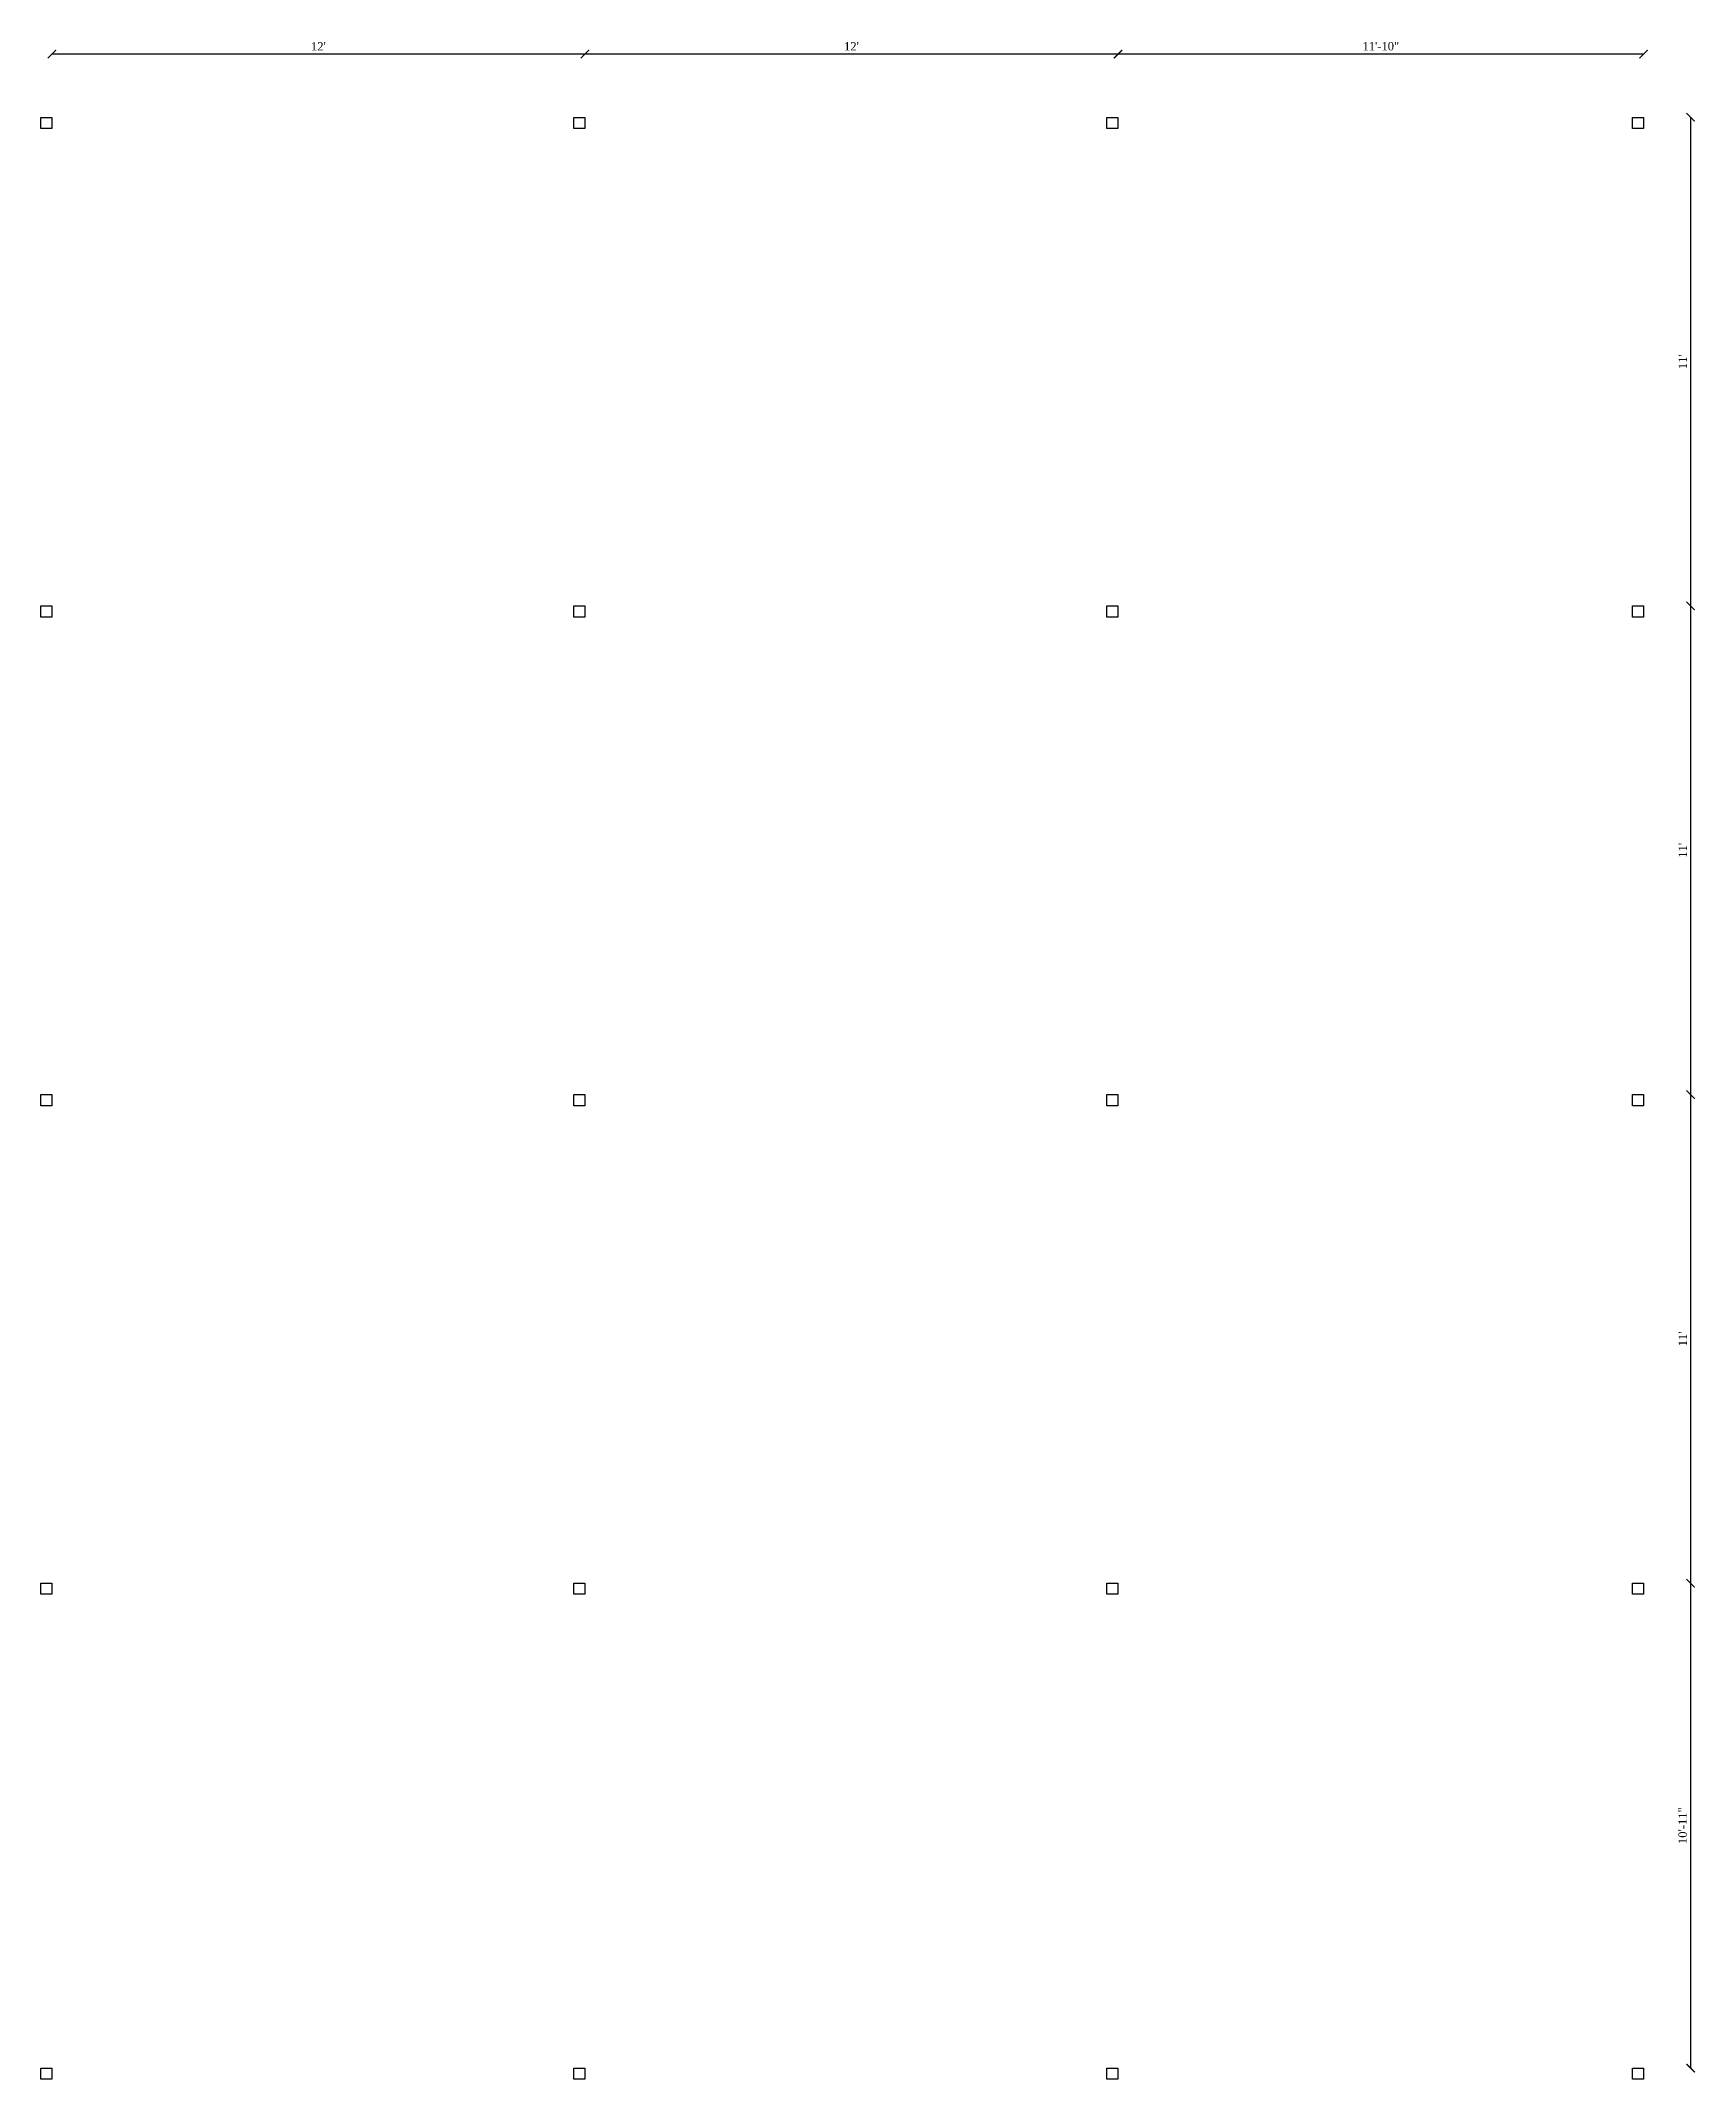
# Model space of a CAD drawing. Header units: inches. Extents: x 61049 to 63592, y -4986 to -4062.
# Drawn here: x 63145 to 63592, y -4812 to -4261 of the extents above; entities that cross this region are included whole.
import ezdxf

# ---------------------------------------------------------------- set-up
doc = ezdxf.new("R2010")
doc.units = ezdxf.units.IN
doc.header["$MEASUREMENT"] = 0
doc.layers.add('ELEVATION', color=6, linetype='Continuous', lineweight=30)
doc.styles.get("Standard").update_dxf_attribs({"font": 'times.ttf'})
doc.dimstyles.get("Standard").update_dxf_attribs({"dimtxt": 2.25, "dimasz": 2.25, "dimexe": 0.18, "dimexo": 0.0625, "dimgap": 1, "dimtad": 1, "dimdec": 1, "dimzin": 0, "dimdsep": 46, "dimlunit": 4, "dimtxsty": 'Standard', "dimblk": 'ARCHTICK', "dimcen": 0.09, "dimse1": 1, "dimse2": 1, "dimadec": 0, "dimazin": 0, "dimtfac": 1, "dimtdec": 1, "dimtofl": 0, "dimtmove": 0, "dimatfit": 3, "dimldrblk": 'ARCHTICK', "dimfxl": 1, "dimtolj": 1, "dimtzin": 0, "dimarcsym": 0})

msp = doc.modelspace()

# ---------------------------------------------------------------- blocks, each defined once
blk = doc.blocks.new('_ArchTick')
at = {"color": 0, "linetype": 'ByBlock', "const_width": 0.15}
blk.add_lwpolyline([(-0.5, -0.5), (0.5, 0.5)], dxfattribs=at)
blk = doc.blocks.new('*D677')
at = {"layer": 'Defpoints', "color": 0, "transparency": 16777216}
for p in [(63436, -4264.7), (63436, -4281.77), (63578, -4281.77)]:
    blk.add_point(p, dxfattribs=at)
at = {"layer": 'ELEVATION', "color": 0, "lineweight": -2, "transparency": 16777216}
blk.add_line((63578, -4264.7), (63436, -4264.7), dxfattribs=at)
at = {"layer": 'ELEVATION', "color": 0, "lineweight": -2, "transparency": 16777216, "xscale": 2.25, "yscale": 2.25, "zscale": 2.25, "rotation": 180}
blk.add_blockref('_ArchTick', (63436, -4264.7), dxfattribs=at)
at = {"layer": 'ELEVATION', "color": 0, "lineweight": -2, "transparency": 16777216, "xscale": 2.25, "yscale": 2.25, "zscale": 2.25}
blk.add_blockref('_ArchTick', (63578, -4264.7), dxfattribs=at)
at = {"layer": 'ELEVATION', "color": 0, "transparency": 16777216, "insert": (63507, -4262.56), "char_height": 2.25, "attachment_point": 5}
blk.add_mtext('\\A1;11\'-10"', dxfattribs=at)
blk = doc.blocks.new('*D678')
at = {"layer": 'Defpoints', "color": 0, "transparency": 16777216}
for p in [(63292, -4264.7), (63292, -4281.77), (63436, -4281.77)]:
    blk.add_point(p, dxfattribs=at)
at = {"layer": 'ELEVATION', "color": 0, "lineweight": -2, "transparency": 16777216}
blk.add_line((63436, -4264.7), (63292, -4264.7), dxfattribs=at)
at = {"layer": 'ELEVATION', "color": 0, "lineweight": -2, "transparency": 16777216, "xscale": 2.25, "yscale": 2.25, "zscale": 2.25, "rotation": 180}
blk.add_blockref('_ArchTick', (63292, -4264.7), dxfattribs=at)
at = {"layer": 'ELEVATION', "color": 0, "lineweight": -2, "transparency": 16777216, "xscale": 2.25, "yscale": 2.25, "zscale": 2.25}
blk.add_blockref('_ArchTick', (63436, -4264.7), dxfattribs=at)
at = {"layer": 'ELEVATION', "color": 0, "transparency": 16777216, "insert": (63364, -4262.58), "char_height": 2.25, "attachment_point": 5}
blk.add_mtext("\\A1;12'", dxfattribs=at)
blk = doc.blocks.new('*D679')
at = {"layer": 'Defpoints', "color": 0, "transparency": 16777216}
for p in [(63148, -4264.7), (63148, -4281.77), (63292, -4281.77)]:
    blk.add_point(p, dxfattribs=at)
at = {"layer": 'ELEVATION', "color": 0, "lineweight": -2, "transparency": 16777216}
blk.add_line((63292, -4264.7), (63148, -4264.7), dxfattribs=at)
at = {"layer": 'ELEVATION', "color": 0, "lineweight": -2, "transparency": 16777216, "xscale": 2.25, "yscale": 2.25, "zscale": 2.25, "rotation": 180}
blk.add_blockref('_ArchTick', (63148, -4264.7), dxfattribs=at)
at = {"layer": 'ELEVATION', "color": 0, "lineweight": -2, "transparency": 16777216, "xscale": 2.25, "yscale": 2.25, "zscale": 2.25}
blk.add_blockref('_ArchTick', (63292, -4264.7), dxfattribs=at)
at = {"layer": 'ELEVATION', "color": 0, "transparency": 16777216, "insert": (63220, -4262.58), "char_height": 2.25, "attachment_point": 5}
blk.add_mtext("\\A1;12'", dxfattribs=at)
blk = doc.blocks.new('*D680')
at = {"layer": 'Defpoints', "color": 0, "transparency": 16777216}
for p in [(63578, -4281.77), (63578, -4413.77), (63590.7, -4413.77)]:
    blk.add_point(p, dxfattribs=at)
at = {"layer": 'ELEVATION', "color": 0, "lineweight": -2, "transparency": 16777216}
blk.add_line((63590.7, -4281.77), (63590.7, -4413.77), dxfattribs=at)
at = {"layer": 'ELEVATION', "color": 0, "lineweight": -2, "transparency": 16777216, "xscale": 2.25, "yscale": 2.25, "zscale": 2.25}
for p, rotation in [((63590.7, -4281.77), 90), ((63590.7, -4413.77), 270)]:
    blk.add_blockref('_ArchTick', p, dxfattribs=dict(at, rotation=rotation))
at = {"layer": 'ELEVATION', "color": 0, "transparency": 16777216, "insert": (63588.57, -4347.77), "char_height": 2.25, "attachment_point": 5, "rotation": 90}
blk.add_mtext("\\A1;11'", dxfattribs=at)
blk = doc.blocks.new('*D681')
at = {"layer": 'Defpoints', "color": 0, "transparency": 16777216}
for p in [(63578, -4413.77), (63578, -4545.77), (63590.7, -4545.77)]:
    blk.add_point(p, dxfattribs=at)
at = {"layer": 'ELEVATION', "color": 0, "lineweight": -2, "transparency": 16777216}
blk.add_line((63590.7, -4413.77), (63590.7, -4545.77), dxfattribs=at)
at = {"layer": 'ELEVATION', "color": 0, "lineweight": -2, "transparency": 16777216, "xscale": 2.25, "yscale": 2.25, "zscale": 2.25}
for p, rotation in [((63590.7, -4413.77), 90), ((63590.7, -4545.77), 270)]:
    blk.add_blockref('_ArchTick', p, dxfattribs=dict(at, rotation=rotation))
at = {"layer": 'ELEVATION', "color": 0, "transparency": 16777216, "insert": (63588.57, -4479.77), "char_height": 2.25, "attachment_point": 5, "rotation": 90}
blk.add_mtext("\\A1;11'", dxfattribs=at)
blk = doc.blocks.new('*D682')
at = {"layer": 'Defpoints', "color": 0, "transparency": 16777216}
for p in [(63578, -4545.77), (63578, -4677.77), (63590.7, -4677.77)]:
    blk.add_point(p, dxfattribs=at)
at = {"layer": 'ELEVATION', "color": 0, "lineweight": -2, "transparency": 16777216}
blk.add_line((63590.7, -4545.77), (63590.7, -4677.77), dxfattribs=at)
at = {"layer": 'ELEVATION', "color": 0, "lineweight": -2, "transparency": 16777216, "xscale": 2.25, "yscale": 2.25, "zscale": 2.25}
for p, rotation in [((63590.7, -4545.77), 90), ((63590.7, -4677.77), 270)]:
    blk.add_blockref('_ArchTick', p, dxfattribs=dict(at, rotation=rotation))
at = {"layer": 'ELEVATION', "color": 0, "transparency": 16777216, "insert": (63588.57, -4611.77), "char_height": 2.25, "attachment_point": 5, "rotation": 90}
blk.add_mtext("\\A1;11'", dxfattribs=at)
blk = doc.blocks.new('*D683')
at = {"layer": 'Defpoints', "color": 0, "transparency": 16777216}
for p in [(63578, -4677.77), (63578, -4808.77), (63590.7, -4808.77)]:
    blk.add_point(p, dxfattribs=at)
at = {"layer": 'ELEVATION', "color": 0, "lineweight": -2, "transparency": 16777216}
blk.add_line((63590.7, -4677.77), (63590.7, -4808.77), dxfattribs=at)
at = {"layer": 'ELEVATION', "color": 0, "lineweight": -2, "transparency": 16777216, "xscale": 2.25, "yscale": 2.25, "zscale": 2.25}
for p, rotation in [((63590.7, -4677.77), 90), ((63590.7, -4808.77), 270)]:
    blk.add_blockref('_ArchTick', p, dxfattribs=dict(at, rotation=rotation))
at = {"layer": 'ELEVATION', "color": 0, "transparency": 16777216, "insert": (63588.55, -4743.27), "char_height": 2.25, "attachment_point": 5, "rotation": 90}
blk.add_mtext('\\A1;10\'-11"', dxfattribs=at)

# ---------------------------------------------------------------- dimensions: what is measured, and where the dimension line sits
at = {"layer": 'ELEVATION'}
for base, p1, p2, picture, middle in [((63148, -4264.7), (63292, -4281.77), (63148, -4281.77), '*D679', (63220, -4262.58)), ((63292, -4264.7), (63436, -4281.77), (63292, -4281.77), '*D678', (63364, -4262.58))]:
    dim = msp.add_linear_dim(base=base, p1=p1, p2=p2, dimstyle='Standard', override={"dimtmove": 1}, dxfattribs=at)
    dim.commit()
    dim.dimension.update_dxf_attribs({"geometry": picture, "text_midpoint": middle})
dim = msp.add_linear_dim(base=(63436, -4264.7), p1=(63578, -4281.77), p2=(63436, -4281.77), dimstyle='Standard', dxfattribs=at)
dim.commit()
dim.dimension.update_dxf_attribs({"geometry": '*D677', "text_midpoint": (63507, -4262.56)})
dim = msp.add_linear_dim(base=(63590.7, -4413.77), p1=(63578, -4281.77), p2=(63578, -4413.77), angle=270, dimstyle='Standard', dxfattribs=at)
dim.commit()
dim.dimension.update_dxf_attribs({"geometry": '*D680', "text_midpoint": (63588.57, -4347.77)})
for base, p1, p2, picture, middle in [((63590.7, -4545.77), (63578, -4413.77), (63578, -4545.77), '*D681', (63588.57, -4479.77)), ((63590.7, -4677.77), (63578, -4545.77), (63578, -4677.77), '*D682', (63588.57, -4611.77)), ((63590.7, -4808.77), (63578, -4677.77), (63578, -4808.77), '*D683', (63588.55, -4743.27))]:
    dim = msp.add_linear_dim(base=base, p1=p1, p2=p2, angle=270, dimstyle='Standard', override={"dimtmove": 1}, dxfattribs=at)
    dim.commit()
    dim.dimension.update_dxf_attribs({"geometry": picture, "text_midpoint": middle})

# ---------------------------------------------------------------- linework, layer by layer
at = {"layer": 'ELEVATION'}
for points in [[(63148, -4281.77), (63148, -4284.77), (63145, -4284.77), (63145, -4281.77)], [(63292, -4281.77), (63292, -4284.77), (63289, -4284.77), (63289, -4281.77)], [(63436, -4281.77), (63436, -4284.77), (63433, -4284.77), (63433, -4281.77)], [(63578, -4281.77), (63578, -4284.77), (63575, -4284.77), (63575, -4281.77)], [(63148, -4413.77), (63148, -4416.77), (63145, -4416.77), (63145, -4413.77)], [(63292, -4413.77), (63292, -4416.77), (63289, -4416.77), (63289, -4413.77)], [(63436, -4413.77), (63436, -4416.77), (63433, -4416.77), (63433, -4413.77)], [(63578, -4413.77), (63578, -4416.77), (63575, -4416.77), (63575, -4413.77)], [(63148, -4545.77), (63148, -4548.77), (63145, -4548.77), (63145, -4545.77)], [(63292, -4545.77), (63292, -4548.77), (63289, -4548.77), (63289, -4545.77)], [(63436, -4545.77), (63436, -4548.77), (63433, -4548.77), (63433, -4545.77)], [(63578, -4545.77), (63578, -4548.77), (63575, -4548.77), (63575, -4545.77)], [(63148, -4677.77), (63148, -4680.77), (63145, -4680.77), (63145, -4677.77)], [(63292, -4677.77), (63292, -4680.77), (63289, -4680.77), (63289, -4677.77)], [(63436, -4677.77), (63436, -4680.77), (63433, -4680.77), (63433, -4677.77)], [(63578, -4677.77), (63578, -4680.77), (63575, -4680.77), (63575, -4677.77)], [(63148, -4808.77), (63148, -4811.77), (63145, -4811.77), (63145, -4808.77)], [(63292, -4808.77), (63292, -4811.77), (63289, -4811.77), (63289, -4808.77)], [(63436, -4808.77), (63436, -4811.77), (63433, -4811.77), (63433, -4808.77)], [(63578, -4808.77), (63578, -4811.77), (63575, -4811.77), (63575, -4808.77)]]:
    msp.add_lwpolyline(points, close=True, dxfattribs=at)

msp.set_redraw_order([(e.dxf.handle, doc.entitydb.next_handle()) for e in msp.query("TEXT MTEXT ATTDEF DIMENSION ARC_DIMENSION")])  # texts and dimensions are drawn at this point

doc.saveas('drawing.dxf')
